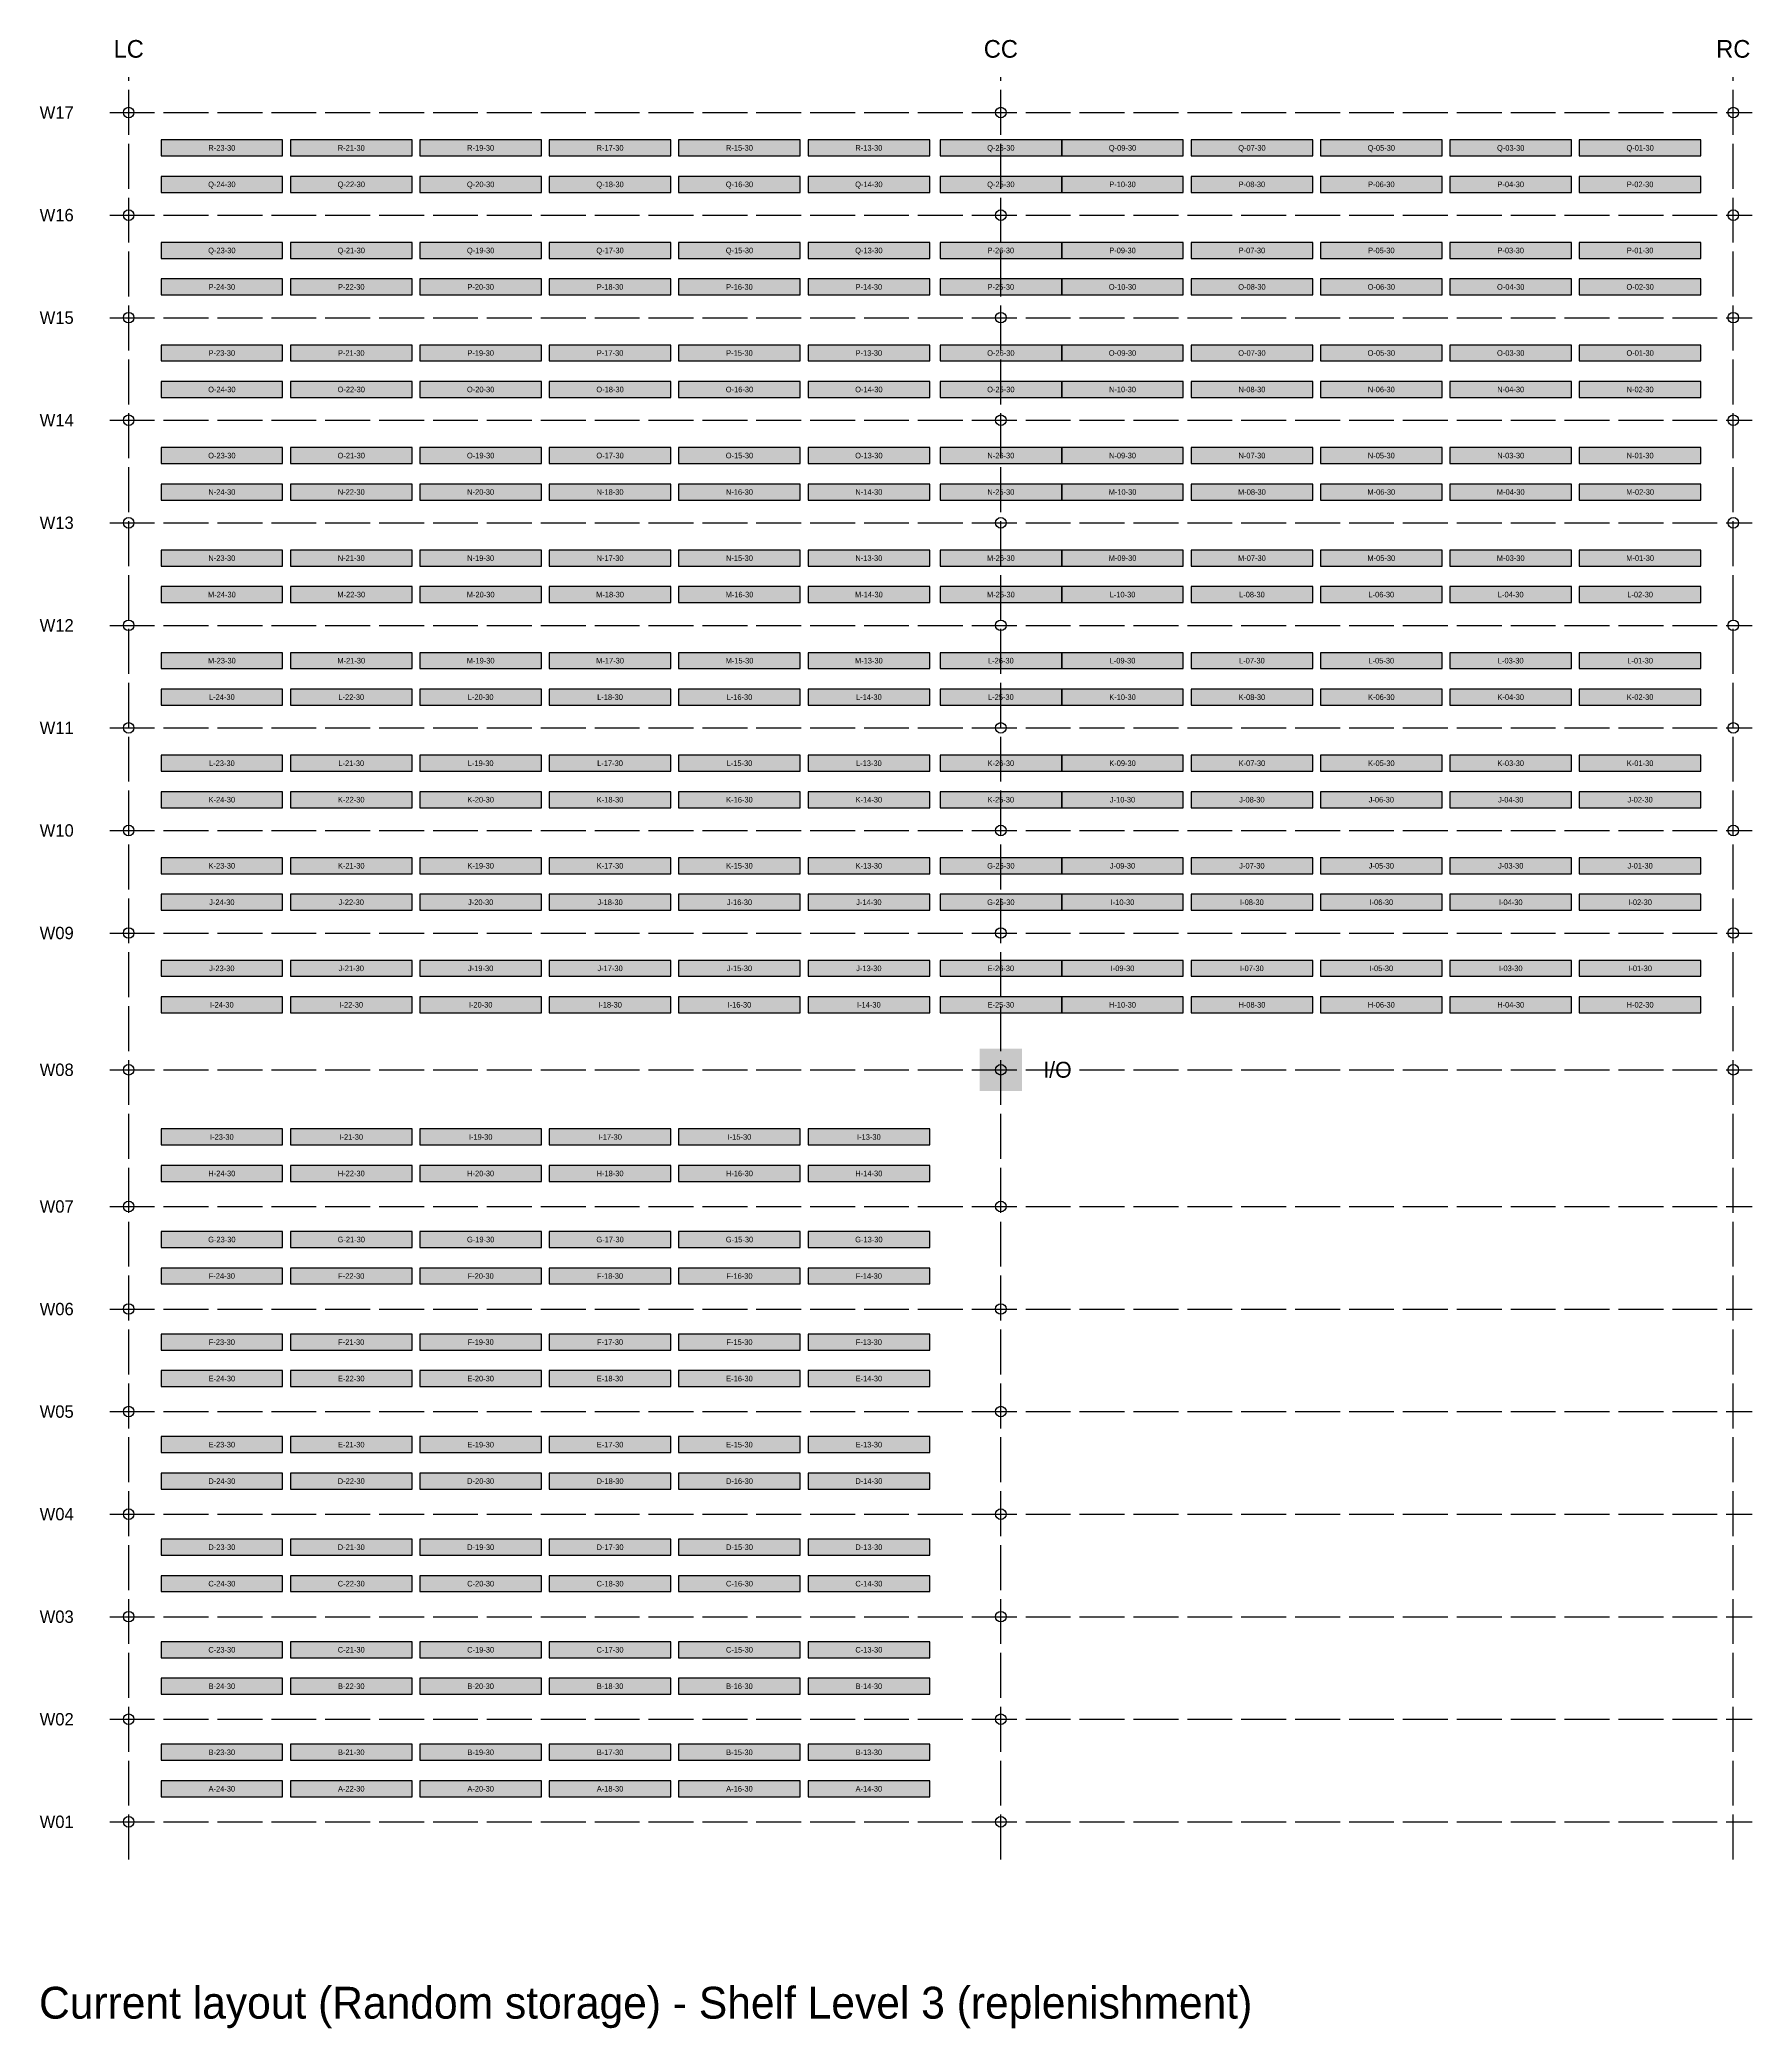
# Model space of a CAD drawing. Header units: metres. Extents: x 0 to 111, y -140 to 53.
# Drawn here: x 62.5 to 110.9, y -71.2 to -14.9 of the extents above; entities that cross this region are included whole.
import ezdxf
from ezdxf.enums import TextEntityAlignment as Align

# ---------------------------------------------------------------- set-up
doc = ezdxf.new("R2010")
doc.units = ezdxf.units.M
doc.linetypes.add('DASHED', pattern=[1.524, 1.27, -0.254])
for name, color, linetype in [('CROSS_AISLES', 4, 'Continuous'), ('IO_DEPOT', 3, 'Continuous'), ('LABELS', 7, 'Continuous'), ('RACK_L3', 7, 'Continuous'), ('STOCK_ONLY', 254, 'Continuous'), ('SUPPORT_POINTS', 8, 'Continuous'), ('TITLE', 7, 'Continuous'), ('WALKWAYS', 8, 'Continuous'), ('ZONE_B', 30, 'Continuous'), ('ZONE_C', 5, 'Continuous'), ('ZONE_N', 8, 'Continuous')]:
    doc.layers.add(name, color=color, linetype=linetype)

msp = doc.modelspace()

# ---------------------------------------------------------------- hatches: boundary and pattern name
at = {"layer": 'IO_DEPOT'}
msp.add_hatch(color=3, dxfattribs=at).paths.add_polyline_path([(89.06, -44.668), (90.26, -44.668), (90.26, -43.468), (89.06, -43.468)])
at = {"layer": 'STOCK_ONLY'}
for points in [[(65.907, -18.226), (69.347, -18.226), (69.347, -17.775), (65.907, -17.775)], [(69.567, -18.226), (73.007, -18.226), (73.007, -17.775), (69.567, -17.775)], [(73.227, -18.226), (76.667, -18.226), (76.667, -17.775), (73.227, -17.775)], [(76.887, -18.226), (80.327, -18.226), (80.327, -17.775), (76.887, -17.775)], [(80.547, -18.226), (83.987, -18.226), (83.987, -17.775), (80.547, -17.775)], [(84.207, -18.226), (87.647, -18.226), (87.647, -17.775), (84.207, -17.775)], [(87.94, -18.226), (91.381, -18.226), (91.381, -17.775), (87.94, -17.775)], [(91.381, -18.226), (94.821, -18.226), (94.821, -17.775), (91.381, -17.775)], [(95.041, -18.226), (98.481, -18.226), (98.481, -17.775), (95.041, -17.775)], [(98.701, -18.226), (102.141, -18.226), (102.141, -17.775), (98.701, -17.775)], [(102.361, -18.226), (105.801, -18.226), (105.801, -17.775), (102.361, -17.775)], [(106.021, -18.226), (109.461, -18.226), (109.461, -17.775), (106.021, -17.775)], [(65.907, -19.257), (69.347, -19.257), (69.347, -18.806), (65.907, -18.806)], [(69.567, -19.257), (73.007, -19.257), (73.007, -18.806), (69.567, -18.806)], [(73.227, -19.257), (76.667, -19.257), (76.667, -18.806), (73.227, -18.806)], [(76.887, -19.257), (80.327, -19.257), (80.327, -18.806), (76.887, -18.806)], [(80.547, -19.257), (83.987, -19.257), (83.987, -18.806), (80.547, -18.806)], [(84.207, -19.257), (87.647, -19.257), (87.647, -18.806), (84.207, -18.806)], [(87.94, -19.257), (91.381, -19.257), (91.381, -18.806), (87.94, -18.806)], [(91.381, -19.257), (94.821, -19.257), (94.821, -18.806), (91.381, -18.806)], [(95.041, -19.257), (98.481, -19.257), (98.481, -18.806), (95.041, -18.806)], [(98.701, -19.257), (102.141, -19.257), (102.141, -18.806), (98.701, -18.806)], [(102.361, -19.257), (105.801, -19.257), (105.801, -18.806), (102.361, -18.806)], [(106.021, -19.257), (109.461, -19.257), (109.461, -18.806), (106.021, -18.806)], [(65.907, -21.126), (69.347, -21.126), (69.347, -20.675), (65.907, -20.675)], [(69.567, -21.126), (73.007, -21.126), (73.007, -20.675), (69.567, -20.675)], [(73.227, -21.126), (76.667, -21.126), (76.667, -20.675), (73.227, -20.675)], [(76.887, -21.126), (80.327, -21.126), (80.327, -20.675), (76.887, -20.675)], [(80.547, -21.126), (83.987, -21.126), (83.987, -20.675), (80.547, -20.675)], [(84.207, -21.126), (87.647, -21.126), (87.647, -20.675), (84.207, -20.675)], [(87.94, -21.126), (91.381, -21.126), (91.381, -20.675), (87.94, -20.675)], [(91.381, -21.126), (94.821, -21.126), (94.821, -20.675), (91.381, -20.675)], [(95.041, -21.126), (98.481, -21.126), (98.481, -20.675), (95.041, -20.675)], [(98.701, -21.126), (102.141, -21.126), (102.141, -20.675), (98.701, -20.675)], [(102.361, -21.126), (105.801, -21.126), (105.801, -20.675), (102.361, -20.675)], [(106.021, -21.126), (109.461, -21.126), (109.461, -20.675), (106.021, -20.675)], [(65.907, -22.157), (69.347, -22.157), (69.347, -21.706), (65.907, -21.706)], [(69.567, -22.157), (73.007, -22.157), (73.007, -21.706), (69.567, -21.706)], [(73.227, -22.157), (76.667, -22.157), (76.667, -21.706), (73.227, -21.706)], [(76.887, -22.157), (80.327, -22.157), (80.327, -21.706), (76.887, -21.706)], [(80.547, -22.157), (83.987, -22.157), (83.987, -21.706), (80.547, -21.706)], [(84.207, -22.157), (87.647, -22.157), (87.647, -21.706), (84.207, -21.706)], [(87.94, -22.157), (91.381, -22.157), (91.381, -21.706), (87.94, -21.706)], [(91.381, -22.157), (94.821, -22.157), (94.821, -21.706), (91.381, -21.706)], [(95.041, -22.157), (98.481, -22.157), (98.481, -21.706), (95.041, -21.706)], [(98.701, -22.157), (102.141, -22.157), (102.141, -21.706), (98.701, -21.706)], [(102.361, -22.157), (105.801, -22.157), (105.801, -21.706), (102.361, -21.706)], [(106.021, -22.157), (109.461, -22.157), (109.461, -21.706), (106.021, -21.706)], [(65.907, -24.026), (69.347, -24.026), (69.347, -23.575), (65.907, -23.575)], [(69.567, -24.026), (73.007, -24.026), (73.007, -23.575), (69.567, -23.575)], [(73.227, -24.026), (76.667, -24.026), (76.667, -23.575), (73.227, -23.575)], [(80.547, -24.026), (83.987, -24.026), (83.987, -23.575), (80.547, -23.575)], [(84.207, -24.026), (87.647, -24.026), (87.647, -23.575), (84.207, -23.575)], [(91.381, -24.026), (94.821, -24.026), (94.821, -23.575), (91.381, -23.575)], [(95.041, -24.026), (98.481, -24.026), (98.481, -23.575), (95.041, -23.575)], [(98.701, -24.026), (102.141, -24.026), (102.141, -23.575), (98.701, -23.575)], [(102.361, -24.026), (105.801, -24.026), (105.801, -23.575), (102.361, -23.575)], [(106.021, -24.026), (109.461, -24.026), (109.461, -23.575), (106.021, -23.575)], [(65.907, -25.057), (69.347, -25.057), (69.347, -24.606), (65.907, -24.606)], [(69.567, -25.057), (73.007, -25.057), (73.007, -24.606), (69.567, -24.606)], [(73.227, -25.057), (76.667, -25.057), (76.667, -24.606), (73.227, -24.606)], [(76.887, -25.057), (80.327, -25.057), (80.327, -24.606), (76.887, -24.606)], [(80.547, -25.057), (83.987, -25.057), (83.987, -24.606), (80.547, -24.606)], [(84.207, -25.057), (87.647, -25.057), (87.647, -24.606), (84.207, -24.606)], [(87.94, -25.057), (91.381, -25.057), (91.381, -24.606), (87.94, -24.606)], [(91.381, -25.057), (94.821, -25.057), (94.821, -24.606), (91.381, -24.606)], [(95.041, -25.057), (98.481, -25.057), (98.481, -24.606), (95.041, -24.606)], [(98.701, -25.057), (102.141, -25.057), (102.141, -24.606), (98.701, -24.606)], [(102.361, -25.057), (105.801, -25.057), (105.801, -24.606), (102.361, -24.606)], [(106.021, -25.057), (109.461, -25.057), (109.461, -24.606), (106.021, -24.606)], [(69.567, -26.926), (73.007, -26.926), (73.007, -26.475), (69.567, -26.475)], [(73.227, -26.926), (76.667, -26.926), (76.667, -26.475), (73.227, -26.475)], [(76.887, -26.926), (80.327, -26.926), (80.327, -26.475), (76.887, -26.475)], [(80.547, -26.926), (83.987, -26.926), (83.987, -26.475), (80.547, -26.475)], [(84.207, -26.926), (87.647, -26.926), (87.647, -26.475), (84.207, -26.475)], [(87.94, -26.926), (91.381, -26.926), (91.381, -26.475), (87.94, -26.475)], [(91.381, -26.926), (94.821, -26.926), (94.821, -26.475), (91.381, -26.475)], [(95.041, -26.926), (98.481, -26.926), (98.481, -26.475), (95.041, -26.475)], [(98.701, -26.926), (102.141, -26.926), (102.141, -26.475), (98.701, -26.475)], [(102.361, -26.926), (105.801, -26.926), (105.801, -26.475), (102.361, -26.475)], [(106.021, -26.926), (109.461, -26.926), (109.461, -26.475), (106.021, -26.475)], [(65.907, -27.957), (69.347, -27.957), (69.347, -27.506), (65.907, -27.506)], [(69.567, -27.957), (73.007, -27.957), (73.007, -27.506), (69.567, -27.506)], [(73.227, -27.957), (76.667, -27.957), (76.667, -27.506), (73.227, -27.506)], [(76.887, -27.957), (80.327, -27.957), (80.327, -27.506), (76.887, -27.506)], [(80.547, -27.957), (83.987, -27.957), (83.987, -27.506), (80.547, -27.506)], [(84.207, -27.957), (87.647, -27.957), (87.647, -27.506), (84.207, -27.506)], [(87.94, -27.957), (91.381, -27.957), (91.381, -27.506), (87.94, -27.506)], [(91.381, -27.957), (94.821, -27.957), (94.821, -27.506), (91.381, -27.506)], [(95.041, -27.957), (98.481, -27.957), (98.481, -27.506), (95.041, -27.506)], [(98.701, -27.957), (102.141, -27.957), (102.141, -27.506), (98.701, -27.506)], [(102.361, -27.957), (105.801, -27.957), (105.801, -27.506), (102.361, -27.506)], [(106.021, -27.957), (109.461, -27.957), (109.461, -27.506), (106.021, -27.506)], [(65.907, -29.826), (69.347, -29.826), (69.347, -29.375), (65.907, -29.375)], [(69.567, -29.826), (73.007, -29.826), (73.007, -29.375), (69.567, -29.375)], [(73.227, -29.826), (76.667, -29.826), (76.667, -29.375), (73.227, -29.375)], [(76.887, -29.826), (80.327, -29.826), (80.327, -29.375), (76.887, -29.375)], [(80.547, -29.826), (83.987, -29.826), (83.987, -29.375), (80.547, -29.375)], [(84.207, -29.826), (87.647, -29.826), (87.647, -29.375), (84.207, -29.375)], [(87.94, -29.826), (91.381, -29.826), (91.381, -29.375), (87.94, -29.375)], [(91.381, -29.826), (94.821, -29.826), (94.821, -29.375), (91.381, -29.375)], [(95.041, -29.826), (98.481, -29.826), (98.481, -29.375), (95.041, -29.375)], [(98.701, -29.826), (102.141, -29.826), (102.141, -29.375), (98.701, -29.375)], [(102.361, -29.826), (105.801, -29.826), (105.801, -29.375), (102.361, -29.375)], [(106.021, -29.826), (109.461, -29.826), (109.461, -29.375), (106.021, -29.375)], [(65.907, -30.857), (69.347, -30.857), (69.347, -30.406), (65.907, -30.406)], [(69.567, -30.857), (73.007, -30.857), (73.007, -30.406), (69.567, -30.406)], [(73.227, -30.857), (76.667, -30.857), (76.667, -30.406), (73.227, -30.406)], [(76.887, -30.857), (80.327, -30.857), (80.327, -30.406), (76.887, -30.406)], [(80.547, -30.857), (83.987, -30.857), (83.987, -30.406), (80.547, -30.406)], [(84.207, -30.857), (87.647, -30.857), (87.647, -30.406), (84.207, -30.406)], [(87.94, -30.857), (91.381, -30.857), (91.381, -30.406), (87.94, -30.406)], [(91.381, -30.857), (94.821, -30.857), (94.821, -30.406), (91.381, -30.406)], [(95.041, -30.857), (98.481, -30.857), (98.481, -30.406), (95.041, -30.406)], [(98.701, -30.857), (102.141, -30.857), (102.141, -30.406), (98.701, -30.406)], [(102.361, -30.857), (105.801, -30.857), (105.801, -30.406), (102.361, -30.406)], [(106.021, -30.857), (109.461, -30.857), (109.461, -30.406), (106.021, -30.406)], [(65.907, -32.726), (69.347, -32.726), (69.347, -32.275), (65.907, -32.275)], [(69.567, -32.726), (73.007, -32.726), (73.007, -32.275), (69.567, -32.275)], [(73.227, -32.726), (76.667, -32.726), (76.667, -32.275), (73.227, -32.275)], [(76.887, -32.726), (80.327, -32.726), (80.327, -32.275), (76.887, -32.275)], [(80.547, -32.726), (83.987, -32.726), (83.987, -32.275), (80.547, -32.275)], [(84.207, -32.726), (87.647, -32.726), (87.647, -32.275), (84.207, -32.275)], [(87.94, -32.726), (91.381, -32.726), (91.381, -32.275), (87.94, -32.275)], [(91.381, -32.726), (94.821, -32.726), (94.821, -32.275), (91.381, -32.275)], [(95.041, -32.726), (98.481, -32.726), (98.481, -32.275), (95.041, -32.275)], [(98.701, -32.726), (102.141, -32.726), (102.141, -32.275), (98.701, -32.275)], [(102.361, -32.726), (105.801, -32.726), (105.801, -32.275), (102.361, -32.275)], [(106.021, -32.726), (109.461, -32.726), (109.461, -32.275), (106.021, -32.275)], [(65.907, -33.757), (69.347, -33.757), (69.347, -33.306), (65.907, -33.306)], [(69.567, -33.757), (73.007, -33.757), (73.007, -33.306), (69.567, -33.306)], [(73.227, -33.757), (76.667, -33.757), (76.667, -33.306), (73.227, -33.306)], [(76.887, -33.757), (80.327, -33.757), (80.327, -33.306), (76.887, -33.306)], [(80.547, -33.757), (83.987, -33.757), (83.987, -33.306), (80.547, -33.306)], [(84.207, -33.757), (87.647, -33.757), (87.647, -33.306), (84.207, -33.306)], [(91.381, -33.757), (94.821, -33.757), (94.821, -33.306), (91.381, -33.306)], [(95.041, -33.757), (98.481, -33.757), (98.481, -33.306), (95.041, -33.306)], [(98.701, -33.757), (102.141, -33.757), (102.141, -33.306), (98.701, -33.306)], [(102.361, -33.757), (105.801, -33.757), (105.801, -33.306), (102.361, -33.306)], [(106.021, -33.757), (109.461, -33.757), (109.461, -33.306), (106.021, -33.306)], [(65.907, -35.626), (69.347, -35.626), (69.347, -35.175), (65.907, -35.175)], [(69.567, -35.626), (73.007, -35.626), (73.007, -35.175), (69.567, -35.175)], [(73.227, -35.626), (76.667, -35.626), (76.667, -35.175), (73.227, -35.175)], [(76.887, -35.626), (80.327, -35.626), (80.327, -35.175), (76.887, -35.175)], [(80.547, -35.626), (83.987, -35.626), (83.987, -35.175), (80.547, -35.175)], [(87.94, -35.626), (91.381, -35.626), (91.381, -35.175), (87.94, -35.175)], [(91.381, -35.626), (94.821, -35.626), (94.821, -35.175), (91.381, -35.175)], [(95.041, -35.626), (98.481, -35.626), (98.481, -35.175), (95.041, -35.175)], [(98.701, -35.626), (102.141, -35.626), (102.141, -35.175), (98.701, -35.175)], [(106.021, -35.626), (109.461, -35.626), (109.461, -35.175), (106.021, -35.175)], [(65.907, -36.657), (69.347, -36.657), (69.347, -36.206), (65.907, -36.206)], [(69.567, -36.657), (73.007, -36.657), (73.007, -36.206), (69.567, -36.206)], [(73.227, -36.657), (76.667, -36.657), (76.667, -36.206), (73.227, -36.206)], [(76.887, -36.657), (80.327, -36.657), (80.327, -36.206), (76.887, -36.206)], [(80.547, -36.657), (83.987, -36.657), (83.987, -36.206), (80.547, -36.206)], [(87.94, -36.657), (91.381, -36.657), (91.381, -36.206), (87.94, -36.206)], [(91.381, -36.657), (94.821, -36.657), (94.821, -36.206), (91.381, -36.206)], [(95.041, -36.657), (98.481, -36.657), (98.481, -36.206), (95.041, -36.206)], [(98.701, -36.657), (102.141, -36.657), (102.141, -36.206), (98.701, -36.206)], [(102.361, -36.657), (105.801, -36.657), (105.801, -36.206), (102.361, -36.206)], [(106.021, -36.657), (109.461, -36.657), (109.461, -36.206), (106.021, -36.206)], [(65.907, -38.526), (69.347, -38.526), (69.347, -38.075), (65.907, -38.075)], [(69.567, -38.526), (73.007, -38.526), (73.007, -38.075), (69.567, -38.075)], [(73.227, -38.526), (76.667, -38.526), (76.667, -38.075), (73.227, -38.075)], [(76.887, -38.526), (80.327, -38.526), (80.327, -38.075), (76.887, -38.075)], [(84.207, -38.526), (87.647, -38.526), (87.647, -38.075), (84.207, -38.075)], [(87.94, -38.526), (91.381, -38.526), (91.381, -38.075), (87.94, -38.075)], [(91.381, -38.526), (94.821, -38.526), (94.821, -38.075), (91.381, -38.075)], [(95.041, -38.526), (98.481, -38.526), (98.481, -38.075), (95.041, -38.075)], [(98.701, -38.526), (102.141, -38.526), (102.141, -38.075), (98.701, -38.075)], [(102.361, -38.526), (105.801, -38.526), (105.801, -38.075), (102.361, -38.075)], [(106.021, -38.526), (109.461, -38.526), (109.461, -38.075), (106.021, -38.075)], [(65.907, -39.557), (69.347, -39.557), (69.347, -39.106), (65.907, -39.106)], [(69.567, -39.557), (73.007, -39.557), (73.007, -39.106), (69.567, -39.106)], [(73.227, -39.557), (76.667, -39.557), (76.667, -39.106), (73.227, -39.106)], [(76.887, -39.557), (80.327, -39.557), (80.327, -39.106), (76.887, -39.106)], [(80.547, -39.557), (83.987, -39.557), (83.987, -39.106), (80.547, -39.106)], [(84.207, -39.557), (87.647, -39.557), (87.647, -39.106), (84.207, -39.106)], [(87.94, -39.557), (91.381, -39.557), (91.381, -39.106), (87.94, -39.106)], [(91.381, -39.557), (94.821, -39.557), (94.821, -39.106), (91.381, -39.106)], [(98.701, -39.557), (102.141, -39.557), (102.141, -39.106), (98.701, -39.106)], [(102.361, -39.557), (105.801, -39.557), (105.801, -39.106), (102.361, -39.106)], [(106.021, -39.557), (109.461, -39.557), (109.461, -39.106), (106.021, -39.106)], [(65.907, -41.426), (69.347, -41.426), (69.347, -40.975), (65.907, -40.975)], [(69.567, -41.426), (73.007, -41.426), (73.007, -40.975), (69.567, -40.975)], [(73.227, -41.426), (76.667, -41.426), (76.667, -40.975), (73.227, -40.975)], [(76.887, -41.426), (80.327, -41.426), (80.327, -40.975), (76.887, -40.975)], [(80.547, -41.426), (83.987, -41.426), (83.987, -40.975), (80.547, -40.975)], [(84.207, -41.426), (87.647, -41.426), (87.647, -40.975), (84.207, -40.975)], [(91.381, -41.426), (94.821, -41.426), (94.821, -40.975), (91.381, -40.975)], [(95.041, -41.426), (98.481, -41.426), (98.481, -40.975), (95.041, -40.975)], [(102.361, -41.426), (105.801, -41.426), (105.801, -40.975), (102.361, -40.975)], [(106.021, -41.426), (109.461, -41.426), (109.461, -40.975), (106.021, -40.975)], [(65.907, -42.457), (69.347, -42.457), (69.347, -42.006), (65.907, -42.006)], [(69.567, -42.457), (73.007, -42.457), (73.007, -42.006), (69.567, -42.006)], [(73.227, -42.457), (76.667, -42.457), (76.667, -42.006), (73.227, -42.006)], [(76.887, -42.457), (80.327, -42.457), (80.327, -42.006), (76.887, -42.006)], [(84.207, -42.457), (87.647, -42.457), (87.647, -42.006), (84.207, -42.006)], [(87.94, -42.457), (91.381, -42.457), (91.381, -42.006), (87.94, -42.006)], [(91.381, -42.457), (94.821, -42.457), (94.821, -42.006), (91.381, -42.006)], [(95.041, -42.457), (98.481, -42.457), (98.481, -42.006), (95.041, -42.006)], [(98.701, -42.457), (102.141, -42.457), (102.141, -42.006), (98.701, -42.006)], [(102.361, -42.457), (105.801, -42.457), (105.801, -42.006), (102.361, -42.006)], [(106.021, -42.457), (109.461, -42.457), (109.461, -42.006), (106.021, -42.006)], [(65.907, -46.194), (69.347, -46.194), (69.347, -45.743), (65.907, -45.743)], [(69.567, -46.194), (73.007, -46.194), (73.007, -45.743), (69.567, -45.743)], [(76.887, -46.194), (80.327, -46.194), (80.327, -45.743), (76.887, -45.743)], [(80.547, -46.194), (83.987, -46.194), (83.987, -45.743), (80.547, -45.743)], [(84.207, -46.194), (87.647, -46.194), (87.647, -45.743), (84.207, -45.743)], [(65.907, -47.226), (69.347, -47.226), (69.347, -46.775), (65.907, -46.775)], [(76.887, -47.226), (80.327, -47.226), (80.327, -46.775), (76.887, -46.775)], [(80.547, -47.226), (83.987, -47.226), (83.987, -46.775), (80.547, -46.775)], [(84.207, -47.226), (87.647, -47.226), (87.647, -46.775), (84.207, -46.775)], [(65.907, -49.094), (69.347, -49.094), (69.347, -48.643), (65.907, -48.643)], [(69.567, -49.094), (73.007, -49.094), (73.007, -48.643), (69.567, -48.643)], [(73.227, -49.094), (76.667, -49.094), (76.667, -48.643), (73.227, -48.643)], [(76.887, -49.094), (80.327, -49.094), (80.327, -48.643), (76.887, -48.643)], [(80.547, -49.094), (83.987, -49.094), (83.987, -48.643), (80.547, -48.643)], [(84.207, -49.094), (87.647, -49.094), (87.647, -48.643), (84.207, -48.643)], [(65.907, -50.126), (69.347, -50.126), (69.347, -49.675), (65.907, -49.675)], [(69.567, -50.126), (73.007, -50.126), (73.007, -49.675), (69.567, -49.675)], [(73.227, -50.126), (76.667, -50.126), (76.667, -49.675), (73.227, -49.675)], [(76.887, -50.126), (80.327, -50.126), (80.327, -49.675), (76.887, -49.675)], [(80.547, -50.126), (83.987, -50.126), (83.987, -49.675), (80.547, -49.675)], [(84.207, -50.126), (87.647, -50.126), (87.647, -49.675), (84.207, -49.675)], [(65.907, -51.994), (69.347, -51.994), (69.347, -51.543), (65.907, -51.543)], [(69.567, -51.994), (73.007, -51.994), (73.007, -51.543), (69.567, -51.543)], [(73.227, -51.994), (76.667, -51.994), (76.667, -51.543), (73.227, -51.543)], [(76.887, -51.994), (80.327, -51.994), (80.327, -51.543), (76.887, -51.543)], [(80.547, -51.994), (83.987, -51.994), (83.987, -51.543), (80.547, -51.543)], [(84.207, -51.994), (87.647, -51.994), (87.647, -51.543), (84.207, -51.543)], [(65.907, -53.026), (69.347, -53.026), (69.347, -52.575), (65.907, -52.575)], [(69.567, -53.026), (73.007, -53.026), (73.007, -52.575), (69.567, -52.575)], [(73.227, -53.026), (76.667, -53.026), (76.667, -52.575), (73.227, -52.575)], [(76.887, -53.026), (80.327, -53.026), (80.327, -52.575), (76.887, -52.575)], [(80.547, -53.026), (83.987, -53.026), (83.987, -52.575), (80.547, -52.575)], [(65.907, -54.894), (69.347, -54.894), (69.347, -54.443), (65.907, -54.443)], [(69.567, -54.894), (73.007, -54.894), (73.007, -54.443), (69.567, -54.443)], [(73.227, -54.894), (76.667, -54.894), (76.667, -54.443), (73.227, -54.443)], [(76.887, -54.894), (80.327, -54.894), (80.327, -54.443), (76.887, -54.443)], [(80.547, -54.894), (83.987, -54.894), (83.987, -54.443), (80.547, -54.443)], [(84.207, -54.894), (87.647, -54.894), (87.647, -54.443), (84.207, -54.443)], [(65.907, -55.926), (69.347, -55.926), (69.347, -55.475), (65.907, -55.475)], [(69.567, -55.926), (73.007, -55.926), (73.007, -55.475), (69.567, -55.475)], [(73.227, -55.926), (76.667, -55.926), (76.667, -55.475), (73.227, -55.475)], [(76.887, -55.926), (80.327, -55.926), (80.327, -55.475), (76.887, -55.475)], [(80.547, -55.926), (83.987, -55.926), (83.987, -55.475), (80.547, -55.475)], [(84.207, -55.926), (87.647, -55.926), (87.647, -55.475), (84.207, -55.475)], [(65.907, -57.794), (69.347, -57.794), (69.347, -57.343), (65.907, -57.343)], [(69.567, -57.794), (73.007, -57.794), (73.007, -57.343), (69.567, -57.343)], [(73.227, -57.794), (76.667, -57.794), (76.667, -57.343), (73.227, -57.343)], [(76.887, -57.794), (80.327, -57.794), (80.327, -57.343), (76.887, -57.343)], [(80.547, -57.794), (83.987, -57.794), (83.987, -57.343), (80.547, -57.343)], [(84.207, -57.794), (87.647, -57.794), (87.647, -57.343), (84.207, -57.343)], [(65.907, -58.826), (69.347, -58.826), (69.347, -58.375), (65.907, -58.375)], [(69.567, -58.826), (73.007, -58.826), (73.007, -58.375), (69.567, -58.375)], [(73.227, -58.826), (76.667, -58.826), (76.667, -58.375), (73.227, -58.375)], [(76.887, -58.826), (80.327, -58.826), (80.327, -58.375), (76.887, -58.375)], [(80.547, -58.826), (83.987, -58.826), (83.987, -58.375), (80.547, -58.375)], [(84.207, -58.826), (87.647, -58.826), (87.647, -58.375), (84.207, -58.375)], [(65.907, -60.694), (69.347, -60.694), (69.347, -60.243), (65.907, -60.243)], [(69.567, -60.694), (73.007, -60.694), (73.007, -60.243), (69.567, -60.243)], [(73.227, -60.694), (76.667, -60.694), (76.667, -60.243), (73.227, -60.243)], [(76.887, -60.694), (80.327, -60.694), (80.327, -60.243), (76.887, -60.243)], [(80.547, -60.694), (83.987, -60.694), (83.987, -60.243), (80.547, -60.243)], [(84.207, -60.694), (87.647, -60.694), (87.647, -60.243), (84.207, -60.243)], [(65.907, -61.726), (69.347, -61.726), (69.347, -61.275), (65.907, -61.275)], [(69.567, -61.726), (73.007, -61.726), (73.007, -61.275), (69.567, -61.275)], [(73.227, -61.726), (76.667, -61.726), (76.667, -61.275), (73.227, -61.275)], [(76.887, -61.726), (80.327, -61.726), (80.327, -61.275), (76.887, -61.275)], [(80.547, -61.726), (83.987, -61.726), (83.987, -61.275), (80.547, -61.275)], [(84.207, -61.726), (87.647, -61.726), (87.647, -61.275), (84.207, -61.275)], [(65.907, -63.594), (69.347, -63.594), (69.347, -63.143), (65.907, -63.143)], [(69.567, -63.594), (73.007, -63.594), (73.007, -63.143), (69.567, -63.143)], [(73.227, -63.594), (76.667, -63.594), (76.667, -63.143), (73.227, -63.143)], [(76.887, -63.594), (80.327, -63.594), (80.327, -63.143), (76.887, -63.143)], [(80.547, -63.594), (83.987, -63.594), (83.987, -63.143), (80.547, -63.143)], [(84.207, -63.594), (87.647, -63.594), (87.647, -63.143), (84.207, -63.143)], [(65.907, -64.626), (69.347, -64.626), (69.347, -64.174), (65.907, -64.174)], [(69.567, -64.626), (73.007, -64.626), (73.007, -64.174), (69.567, -64.174)], [(73.227, -64.626), (76.667, -64.626), (76.667, -64.174), (73.227, -64.174)], [(76.887, -64.626), (80.327, -64.626), (80.327, -64.174), (76.887, -64.174)], [(80.547, -64.626), (83.987, -64.626), (83.987, -64.174), (80.547, -64.174)], [(84.207, -64.626), (87.647, -64.626), (87.647, -64.174), (84.207, -64.174)]]:
    msp.add_hatch(color=254, dxfattribs=at).paths.add_polyline_path(points)
at = {"layer": 'ZONE_B'}
for points in [[(87.94, -24.026), (91.381, -24.026), (91.381, -23.575), (87.94, -23.575)], [(84.207, -36.657), (87.647, -36.657), (87.647, -36.206), (84.207, -36.206)], [(95.041, -39.557), (98.481, -39.557), (98.481, -39.106), (95.041, -39.106)], [(87.94, -41.426), (91.381, -41.426), (91.381, -40.975), (87.94, -40.975)], [(69.567, -47.226), (73.007, -47.226), (73.007, -46.775), (69.567, -46.775)], [(84.207, -53.026), (87.647, -53.026), (87.647, -52.575), (84.207, -52.575)]]:
    msp.add_hatch(color=30, dxfattribs=at).paths.add_polyline_path(points)
at = {"layer": 'ZONE_C'}
for points in [[(76.887, -24.026), (80.327, -24.026), (80.327, -23.575), (76.887, -23.575)], [(65.907, -26.926), (69.347, -26.926), (69.347, -26.475), (65.907, -26.475)], [(87.94, -33.757), (91.381, -33.757), (91.381, -33.306), (87.94, -33.306)], [(102.361, -35.626), (105.801, -35.626), (105.801, -35.175), (102.361, -35.175)], [(80.547, -38.526), (83.987, -38.526), (83.987, -38.075), (80.547, -38.075)], [(98.701, -41.426), (102.141, -41.426), (102.141, -40.975), (98.701, -40.975)], [(73.227, -46.194), (76.667, -46.194), (76.667, -45.743), (73.227, -45.743)], [(73.227, -47.226), (76.667, -47.226), (76.667, -46.775), (73.227, -46.775)]]:
    msp.add_hatch(color=5, dxfattribs=at).paths.add_polyline_path(points)
at = {"layer": 'ZONE_N'}
for points in [[(84.207, -35.626), (87.647, -35.626), (87.647, -35.175), (84.207, -35.175)], [(80.547, -42.457), (83.987, -42.457), (83.987, -42.006), (80.547, -42.006)]]:
    msp.add_hatch(color=8, dxfattribs=at).paths.add_polyline_path(points)

# ---------------------------------------------------------------- linework, layer by layer
at = {"layer": 'CROSS_AISLES', "linetype": 'DASHED'}
for p, q in [((64.992, -66.4), (64.992, -16)), ((89.66, -66.4), (89.66, -16)), ((110.376, -66.4), (110.376, -16))]:
    msp.add_line(p, q, dxfattribs=at)
at = {"layer": 'RACK_L3'}
for points in [[(65.907, -18.226), (69.347, -18.226), (69.347, -17.775), (65.907, -17.775)], [(69.567, -18.226), (73.007, -18.226), (73.007, -17.775), (69.567, -17.775)], [(73.227, -18.226), (76.667, -18.226), (76.667, -17.775), (73.227, -17.775)], [(76.887, -18.226), (80.327, -18.226), (80.327, -17.775), (76.887, -17.775)], [(80.547, -18.226), (83.987, -18.226), (83.987, -17.775), (80.547, -17.775)], [(84.207, -18.226), (87.647, -18.226), (87.647, -17.775), (84.207, -17.775)], [(87.94, -18.226), (91.381, -18.226), (91.381, -17.775), (87.94, -17.775)], [(91.381, -18.226), (94.821, -18.226), (94.821, -17.775), (91.381, -17.775)], [(95.041, -18.226), (98.481, -18.226), (98.481, -17.775), (95.041, -17.775)], [(98.701, -18.226), (102.141, -18.226), (102.141, -17.775), (98.701, -17.775)], [(102.361, -18.226), (105.801, -18.226), (105.801, -17.775), (102.361, -17.775)], [(106.021, -18.226), (109.461, -18.226), (109.461, -17.775), (106.021, -17.775)], [(65.907, -19.257), (69.347, -19.257), (69.347, -18.806), (65.907, -18.806)], [(69.567, -19.257), (73.007, -19.257), (73.007, -18.806), (69.567, -18.806)], [(73.227, -19.257), (76.667, -19.257), (76.667, -18.806), (73.227, -18.806)], [(76.887, -19.257), (80.327, -19.257), (80.327, -18.806), (76.887, -18.806)], [(80.547, -19.257), (83.987, -19.257), (83.987, -18.806), (80.547, -18.806)], [(84.207, -19.257), (87.647, -19.257), (87.647, -18.806), (84.207, -18.806)], [(87.94, -19.257), (91.381, -19.257), (91.381, -18.806), (87.94, -18.806)], [(91.381, -19.257), (94.821, -19.257), (94.821, -18.806), (91.381, -18.806)], [(95.041, -19.257), (98.481, -19.257), (98.481, -18.806), (95.041, -18.806)], [(98.701, -19.257), (102.141, -19.257), (102.141, -18.806), (98.701, -18.806)], [(102.361, -19.257), (105.801, -19.257), (105.801, -18.806), (102.361, -18.806)], [(106.021, -19.257), (109.461, -19.257), (109.461, -18.806), (106.021, -18.806)], [(65.907, -21.126), (69.347, -21.126), (69.347, -20.675), (65.907, -20.675)], [(69.567, -21.126), (73.007, -21.126), (73.007, -20.675), (69.567, -20.675)], [(73.227, -21.126), (76.667, -21.126), (76.667, -20.675), (73.227, -20.675)], [(76.887, -21.126), (80.327, -21.126), (80.327, -20.675), (76.887, -20.675)], [(80.547, -21.126), (83.987, -21.126), (83.987, -20.675), (80.547, -20.675)], [(84.207, -21.126), (87.647, -21.126), (87.647, -20.675), (84.207, -20.675)], [(87.94, -21.126), (91.381, -21.126), (91.381, -20.675), (87.94, -20.675)], [(91.381, -21.126), (94.821, -21.126), (94.821, -20.675), (91.381, -20.675)], [(95.041, -21.126), (98.481, -21.126), (98.481, -20.675), (95.041, -20.675)], [(98.701, -21.126), (102.141, -21.126), (102.141, -20.675), (98.701, -20.675)], [(102.361, -21.126), (105.801, -21.126), (105.801, -20.675), (102.361, -20.675)], [(106.021, -21.126), (109.461, -21.126), (109.461, -20.675), (106.021, -20.675)], [(65.907, -22.157), (69.347, -22.157), (69.347, -21.706), (65.907, -21.706)], [(69.567, -22.157), (73.007, -22.157), (73.007, -21.706), (69.567, -21.706)], [(73.227, -22.157), (76.667, -22.157), (76.667, -21.706), (73.227, -21.706)], [(76.887, -22.157), (80.327, -22.157), (80.327, -21.706), (76.887, -21.706)], [(80.547, -22.157), (83.987, -22.157), (83.987, -21.706), (80.547, -21.706)], [(84.207, -22.157), (87.647, -22.157), (87.647, -21.706), (84.207, -21.706)], [(87.94, -22.157), (91.381, -22.157), (91.381, -21.706), (87.94, -21.706)], [(91.381, -22.157), (94.821, -22.157), (94.821, -21.706), (91.381, -21.706)], [(95.041, -22.157), (98.481, -22.157), (98.481, -21.706), (95.041, -21.706)], [(98.701, -22.157), (102.141, -22.157), (102.141, -21.706), (98.701, -21.706)], [(102.361, -22.157), (105.801, -22.157), (105.801, -21.706), (102.361, -21.706)], [(106.021, -22.157), (109.461, -22.157), (109.461, -21.706), (106.021, -21.706)], [(65.907, -24.026), (69.347, -24.026), (69.347, -23.575), (65.907, -23.575)], [(69.567, -24.026), (73.007, -24.026), (73.007, -23.575), (69.567, -23.575)], [(73.227, -24.026), (76.667, -24.026), (76.667, -23.575), (73.227, -23.575)], [(76.887, -24.026), (80.327, -24.026), (80.327, -23.575), (76.887, -23.575)], [(80.547, -24.026), (83.987, -24.026), (83.987, -23.575), (80.547, -23.575)], [(84.207, -24.026), (87.647, -24.026), (87.647, -23.575), (84.207, -23.575)], [(87.94, -24.026), (91.381, -24.026), (91.381, -23.575), (87.94, -23.575)], [(91.381, -24.026), (94.821, -24.026), (94.821, -23.575), (91.381, -23.575)], [(95.041, -24.026), (98.481, -24.026), (98.481, -23.575), (95.041, -23.575)], [(98.701, -24.026), (102.141, -24.026), (102.141, -23.575), (98.701, -23.575)], [(102.361, -24.026), (105.801, -24.026), (105.801, -23.575), (102.361, -23.575)], [(106.021, -24.026), (109.461, -24.026), (109.461, -23.575), (106.021, -23.575)], [(65.907, -25.057), (69.347, -25.057), (69.347, -24.606), (65.907, -24.606)], [(69.567, -25.057), (73.007, -25.057), (73.007, -24.606), (69.567, -24.606)], [(73.227, -25.057), (76.667, -25.057), (76.667, -24.606), (73.227, -24.606)], [(76.887, -25.057), (80.327, -25.057), (80.327, -24.606), (76.887, -24.606)], [(80.547, -25.057), (83.987, -25.057), (83.987, -24.606), (80.547, -24.606)], [(84.207, -25.057), (87.647, -25.057), (87.647, -24.606), (84.207, -24.606)], [(87.94, -25.057), (91.381, -25.057), (91.381, -24.606), (87.94, -24.606)], [(91.381, -25.057), (94.821, -25.057), (94.821, -24.606), (91.381, -24.606)], [(95.041, -25.057), (98.481, -25.057), (98.481, -24.606), (95.041, -24.606)], [(98.701, -25.057), (102.141, -25.057), (102.141, -24.606), (98.701, -24.606)], [(102.361, -25.057), (105.801, -25.057), (105.801, -24.606), (102.361, -24.606)], [(106.021, -25.057), (109.461, -25.057), (109.461, -24.606), (106.021, -24.606)], [(65.907, -26.926), (69.347, -26.926), (69.347, -26.475), (65.907, -26.475)], [(69.567, -26.926), (73.007, -26.926), (73.007, -26.475), (69.567, -26.475)], [(73.227, -26.926), (76.667, -26.926), (76.667, -26.475), (73.227, -26.475)], [(76.887, -26.926), (80.327, -26.926), (80.327, -26.475), (76.887, -26.475)], [(80.547, -26.926), (83.987, -26.926), (83.987, -26.475), (80.547, -26.475)], [(84.207, -26.926), (87.647, -26.926), (87.647, -26.475), (84.207, -26.475)], [(87.94, -26.926), (91.381, -26.926), (91.381, -26.475), (87.94, -26.475)], [(91.381, -26.926), (94.821, -26.926), (94.821, -26.475), (91.381, -26.475)], [(95.041, -26.926), (98.481, -26.926), (98.481, -26.475), (95.041, -26.475)], [(98.701, -26.926), (102.141, -26.926), (102.141, -26.475), (98.701, -26.475)], [(102.361, -26.926), (105.801, -26.926), (105.801, -26.475), (102.361, -26.475)], [(106.021, -26.926), (109.461, -26.926), (109.461, -26.475), (106.021, -26.475)], [(65.907, -27.957), (69.347, -27.957), (69.347, -27.506), (65.907, -27.506)], [(69.567, -27.957), (73.007, -27.957), (73.007, -27.506), (69.567, -27.506)], [(73.227, -27.957), (76.667, -27.957), (76.667, -27.506), (73.227, -27.506)], [(76.887, -27.957), (80.327, -27.957), (80.327, -27.506), (76.887, -27.506)], [(80.547, -27.957), (83.987, -27.957), (83.987, -27.506), (80.547, -27.506)], [(84.207, -27.957), (87.647, -27.957), (87.647, -27.506), (84.207, -27.506)], [(87.94, -27.957), (91.381, -27.957), (91.381, -27.506), (87.94, -27.506)], [(91.381, -27.957), (94.821, -27.957), (94.821, -27.506), (91.381, -27.506)], [(95.041, -27.957), (98.481, -27.957), (98.481, -27.506), (95.041, -27.506)], [(98.701, -27.957), (102.141, -27.957), (102.141, -27.506), (98.701, -27.506)], [(102.361, -27.957), (105.801, -27.957), (105.801, -27.506), (102.361, -27.506)], [(106.021, -27.957), (109.461, -27.957), (109.461, -27.506), (106.021, -27.506)], [(65.907, -29.826), (69.347, -29.826), (69.347, -29.375), (65.907, -29.375)], [(69.567, -29.826), (73.007, -29.826), (73.007, -29.375), (69.567, -29.375)], [(73.227, -29.826), (76.667, -29.826), (76.667, -29.375), (73.227, -29.375)], [(76.887, -29.826), (80.327, -29.826), (80.327, -29.375), (76.887, -29.375)], [(80.547, -29.826), (83.987, -29.826), (83.987, -29.375), (80.547, -29.375)], [(84.207, -29.826), (87.647, -29.826), (87.647, -29.375), (84.207, -29.375)], [(87.94, -29.826), (91.381, -29.826), (91.381, -29.375), (87.94, -29.375)], [(91.381, -29.826), (94.821, -29.826), (94.821, -29.375), (91.381, -29.375)], [(95.041, -29.826), (98.481, -29.826), (98.481, -29.375), (95.041, -29.375)], [(98.701, -29.826), (102.141, -29.826), (102.141, -29.375), (98.701, -29.375)], [(102.361, -29.826), (105.801, -29.826), (105.801, -29.375), (102.361, -29.375)], [(106.021, -29.826), (109.461, -29.826), (109.461, -29.375), (106.021, -29.375)], [(65.907, -30.857), (69.347, -30.857), (69.347, -30.406), (65.907, -30.406)], [(69.567, -30.857), (73.007, -30.857), (73.007, -30.406), (69.567, -30.406)], [(73.227, -30.857), (76.667, -30.857), (76.667, -30.406), (73.227, -30.406)], [(76.887, -30.857), (80.327, -30.857), (80.327, -30.406), (76.887, -30.406)], [(80.547, -30.857), (83.987, -30.857), (83.987, -30.406), (80.547, -30.406)], [(84.207, -30.857), (87.647, -30.857), (87.647, -30.406), (84.207, -30.406)], [(87.94, -30.857), (91.381, -30.857), (91.381, -30.406), (87.94, -30.406)], [(91.381, -30.857), (94.821, -30.857), (94.821, -30.406), (91.381, -30.406)], [(95.041, -30.857), (98.481, -30.857), (98.481, -30.406), (95.041, -30.406)], [(98.701, -30.857), (102.141, -30.857), (102.141, -30.406), (98.701, -30.406)], [(102.361, -30.857), (105.801, -30.857), (105.801, -30.406), (102.361, -30.406)], [(106.021, -30.857), (109.461, -30.857), (109.461, -30.406), (106.021, -30.406)], [(65.907, -32.726), (69.347, -32.726), (69.347, -32.275), (65.907, -32.275)], [(69.567, -32.726), (73.007, -32.726), (73.007, -32.275), (69.567, -32.275)], [(73.227, -32.726), (76.667, -32.726), (76.667, -32.275), (73.227, -32.275)], [(76.887, -32.726), (80.327, -32.726), (80.327, -32.275), (76.887, -32.275)], [(80.547, -32.726), (83.987, -32.726), (83.987, -32.275), (80.547, -32.275)], [(84.207, -32.726), (87.647, -32.726), (87.647, -32.275), (84.207, -32.275)], [(87.94, -32.726), (91.381, -32.726), (91.381, -32.275), (87.94, -32.275)], [(91.381, -32.726), (94.821, -32.726), (94.821, -32.275), (91.381, -32.275)], [(95.041, -32.726), (98.481, -32.726), (98.481, -32.275), (95.041, -32.275)], [(98.701, -32.726), (102.141, -32.726), (102.141, -32.275), (98.701, -32.275)], [(102.361, -32.726), (105.801, -32.726), (105.801, -32.275), (102.361, -32.275)], [(106.021, -32.726), (109.461, -32.726), (109.461, -32.275), (106.021, -32.275)], [(65.907, -33.757), (69.347, -33.757), (69.347, -33.306), (65.907, -33.306)], [(69.567, -33.757), (73.007, -33.757), (73.007, -33.306), (69.567, -33.306)], [(73.227, -33.757), (76.667, -33.757), (76.667, -33.306), (73.227, -33.306)], [(76.887, -33.757), (80.327, -33.757), (80.327, -33.306), (76.887, -33.306)], [(80.547, -33.757), (83.987, -33.757), (83.987, -33.306), (80.547, -33.306)], [(84.207, -33.757), (87.647, -33.757), (87.647, -33.306), (84.207, -33.306)], [(87.94, -33.757), (91.381, -33.757), (91.381, -33.306), (87.94, -33.306)], [(91.381, -33.757), (94.821, -33.757), (94.821, -33.306), (91.381, -33.306)], [(95.041, -33.757), (98.481, -33.757), (98.481, -33.306), (95.041, -33.306)], [(98.701, -33.757), (102.141, -33.757), (102.141, -33.306), (98.701, -33.306)], [(102.361, -33.757), (105.801, -33.757), (105.801, -33.306), (102.361, -33.306)], [(106.021, -33.757), (109.461, -33.757), (109.461, -33.306), (106.021, -33.306)], [(65.907, -35.626), (69.347, -35.626), (69.347, -35.175), (65.907, -35.175)], [(69.567, -35.626), (73.007, -35.626), (73.007, -35.175), (69.567, -35.175)], [(73.227, -35.626), (76.667, -35.626), (76.667, -35.175), (73.227, -35.175)], [(76.887, -35.626), (80.327, -35.626), (80.327, -35.175), (76.887, -35.175)], [(80.547, -35.626), (83.987, -35.626), (83.987, -35.175), (80.547, -35.175)], [(84.207, -35.626), (87.647, -35.626), (87.647, -35.175), (84.207, -35.175)], [(87.94, -35.626), (91.381, -35.626), (91.381, -35.175), (87.94, -35.175)], [(91.381, -35.626), (94.821, -35.626), (94.821, -35.175), (91.381, -35.175)], [(95.041, -35.626), (98.481, -35.626), (98.481, -35.175), (95.041, -35.175)], [(98.701, -35.626), (102.141, -35.626), (102.141, -35.175), (98.701, -35.175)], [(102.361, -35.626), (105.801, -35.626), (105.801, -35.175), (102.361, -35.175)], [(106.021, -35.626), (109.461, -35.626), (109.461, -35.175), (106.021, -35.175)], [(65.907, -36.657), (69.347, -36.657), (69.347, -36.206), (65.907, -36.206)], [(69.567, -36.657), (73.007, -36.657), (73.007, -36.206), (69.567, -36.206)], [(73.227, -36.657), (76.667, -36.657), (76.667, -36.206), (73.227, -36.206)], [(76.887, -36.657), (80.327, -36.657), (80.327, -36.206), (76.887, -36.206)], [(80.547, -36.657), (83.987, -36.657), (83.987, -36.206), (80.547, -36.206)], [(84.207, -36.657), (87.647, -36.657), (87.647, -36.206), (84.207, -36.206)], [(87.94, -36.657), (91.381, -36.657), (91.381, -36.206), (87.94, -36.206)], [(91.381, -36.657), (94.821, -36.657), (94.821, -36.206), (91.381, -36.206)], [(95.041, -36.657), (98.481, -36.657), (98.481, -36.206), (95.041, -36.206)], [(98.701, -36.657), (102.141, -36.657), (102.141, -36.206), (98.701, -36.206)], [(102.361, -36.657), (105.801, -36.657), (105.801, -36.206), (102.361, -36.206)], [(106.021, -36.657), (109.461, -36.657), (109.461, -36.206), (106.021, -36.206)], [(65.907, -38.526), (69.347, -38.526), (69.347, -38.075), (65.907, -38.075)], [(69.567, -38.526), (73.007, -38.526), (73.007, -38.075), (69.567, -38.075)], [(73.227, -38.526), (76.667, -38.526), (76.667, -38.075), (73.227, -38.075)], [(76.887, -38.526), (80.327, -38.526), (80.327, -38.075), (76.887, -38.075)], [(80.547, -38.526), (83.987, -38.526), (83.987, -38.075), (80.547, -38.075)], [(84.207, -38.526), (87.647, -38.526), (87.647, -38.075), (84.207, -38.075)], [(87.94, -38.526), (91.381, -38.526), (91.381, -38.075), (87.94, -38.075)], [(91.381, -38.526), (94.821, -38.526), (94.821, -38.075), (91.381, -38.075)], [(95.041, -38.526), (98.481, -38.526), (98.481, -38.075), (95.041, -38.075)], [(98.701, -38.526), (102.141, -38.526), (102.141, -38.075), (98.701, -38.075)], [(102.361, -38.526), (105.801, -38.526), (105.801, -38.075), (102.361, -38.075)], [(106.021, -38.526), (109.461, -38.526), (109.461, -38.075), (106.021, -38.075)], [(65.907, -39.557), (69.347, -39.557), (69.347, -39.106), (65.907, -39.106)], [(69.567, -39.557), (73.007, -39.557), (73.007, -39.106), (69.567, -39.106)], [(73.227, -39.557), (76.667, -39.557), (76.667, -39.106), (73.227, -39.106)], [(76.887, -39.557), (80.327, -39.557), (80.327, -39.106), (76.887, -39.106)], [(80.547, -39.557), (83.987, -39.557), (83.987, -39.106), (80.547, -39.106)], [(84.207, -39.557), (87.647, -39.557), (87.647, -39.106), (84.207, -39.106)], [(87.94, -39.557), (91.381, -39.557), (91.381, -39.106), (87.94, -39.106)], [(91.381, -39.557), (94.821, -39.557), (94.821, -39.106), (91.381, -39.106)], [(95.041, -39.557), (98.481, -39.557), (98.481, -39.106), (95.041, -39.106)], [(98.701, -39.557), (102.141, -39.557), (102.141, -39.106), (98.701, -39.106)], [(102.361, -39.557), (105.801, -39.557), (105.801, -39.106), (102.361, -39.106)], [(106.021, -39.557), (109.461, -39.557), (109.461, -39.106), (106.021, -39.106)], [(65.907, -41.426), (69.347, -41.426), (69.347, -40.975), (65.907, -40.975)], [(69.567, -41.426), (73.007, -41.426), (73.007, -40.975), (69.567, -40.975)], [(73.227, -41.426), (76.667, -41.426), (76.667, -40.975), (73.227, -40.975)], [(76.887, -41.426), (80.327, -41.426), (80.327, -40.975), (76.887, -40.975)], [(80.547, -41.426), (83.987, -41.426), (83.987, -40.975), (80.547, -40.975)], [(84.207, -41.426), (87.647, -41.426), (87.647, -40.975), (84.207, -40.975)], [(87.94, -41.426), (91.381, -41.426), (91.381, -40.975), (87.94, -40.975)], [(91.381, -41.426), (94.821, -41.426), (94.821, -40.975), (91.381, -40.975)], [(95.041, -41.426), (98.481, -41.426), (98.481, -40.975), (95.041, -40.975)], [(98.701, -41.426), (102.141, -41.426), (102.141, -40.975), (98.701, -40.975)], [(102.361, -41.426), (105.801, -41.426), (105.801, -40.975), (102.361, -40.975)], [(106.021, -41.426), (109.461, -41.426), (109.461, -40.975), (106.021, -40.975)], [(65.907, -42.457), (69.347, -42.457), (69.347, -42.006), (65.907, -42.006)], [(69.567, -42.457), (73.007, -42.457), (73.007, -42.006), (69.567, -42.006)], [(73.227, -42.457), (76.667, -42.457), (76.667, -42.006), (73.227, -42.006)], [(76.887, -42.457), (80.327, -42.457), (80.327, -42.006), (76.887, -42.006)], [(80.547, -42.457), (83.987, -42.457), (83.987, -42.006), (80.547, -42.006)], [(84.207, -42.457), (87.647, -42.457), (87.647, -42.006), (84.207, -42.006)], [(87.94, -42.457), (91.381, -42.457), (91.381, -42.006), (87.94, -42.006)], [(91.381, -42.457), (94.821, -42.457), (94.821, -42.006), (91.381, -42.006)], [(95.041, -42.457), (98.481, -42.457), (98.481, -42.006), (95.041, -42.006)], [(98.701, -42.457), (102.141, -42.457), (102.141, -42.006), (98.701, -42.006)], [(102.361, -42.457), (105.801, -42.457), (105.801, -42.006), (102.361, -42.006)], [(106.021, -42.457), (109.461, -42.457), (109.461, -42.006), (106.021, -42.006)], [(65.907, -46.194), (69.347, -46.194), (69.347, -45.743), (65.907, -45.743)], [(69.567, -46.194), (73.007, -46.194), (73.007, -45.743), (69.567, -45.743)], [(73.227, -46.194), (76.667, -46.194), (76.667, -45.743), (73.227, -45.743)], [(76.887, -46.194), (80.327, -46.194), (80.327, -45.743), (76.887, -45.743)], [(80.547, -46.194), (83.987, -46.194), (83.987, -45.743), (80.547, -45.743)], [(84.207, -46.194), (87.647, -46.194), (87.647, -45.743), (84.207, -45.743)], [(65.907, -47.226), (69.347, -47.226), (69.347, -46.775), (65.907, -46.775)], [(69.567, -47.226), (73.007, -47.226), (73.007, -46.775), (69.567, -46.775)], [(73.227, -47.226), (76.667, -47.226), (76.667, -46.775), (73.227, -46.775)], [(76.887, -47.226), (80.327, -47.226), (80.327, -46.775), (76.887, -46.775)], [(80.547, -47.226), (83.987, -47.226), (83.987, -46.775), (80.547, -46.775)], [(84.207, -47.226), (87.647, -47.226), (87.647, -46.775), (84.207, -46.775)], [(65.907, -49.094), (69.347, -49.094), (69.347, -48.643), (65.907, -48.643)], [(69.567, -49.094), (73.007, -49.094), (73.007, -48.643), (69.567, -48.643)], [(73.227, -49.094), (76.667, -49.094), (76.667, -48.643), (73.227, -48.643)], [(76.887, -49.094), (80.327, -49.094), (80.327, -48.643), (76.887, -48.643)], [(80.547, -49.094), (83.987, -49.094), (83.987, -48.643), (80.547, -48.643)], [(84.207, -49.094), (87.647, -49.094), (87.647, -48.643), (84.207, -48.643)], [(65.907, -50.126), (69.347, -50.126), (69.347, -49.675), (65.907, -49.675)], [(69.567, -50.126), (73.007, -50.126), (73.007, -49.675), (69.567, -49.675)], [(73.227, -50.126), (76.667, -50.126), (76.667, -49.675), (73.227, -49.675)], [(76.887, -50.126), (80.327, -50.126), (80.327, -49.675), (76.887, -49.675)], [(80.547, -50.126), (83.987, -50.126), (83.987, -49.675), (80.547, -49.675)], [(84.207, -50.126), (87.647, -50.126), (87.647, -49.675), (84.207, -49.675)], [(65.907, -51.994), (69.347, -51.994), (69.347, -51.543), (65.907, -51.543)], [(69.567, -51.994), (73.007, -51.994), (73.007, -51.543), (69.567, -51.543)], [(73.227, -51.994), (76.667, -51.994), (76.667, -51.543), (73.227, -51.543)], [(76.887, -51.994), (80.327, -51.994), (80.327, -51.543), (76.887, -51.543)], [(80.547, -51.994), (83.987, -51.994), (83.987, -51.543), (80.547, -51.543)], [(84.207, -51.994), (87.647, -51.994), (87.647, -51.543), (84.207, -51.543)], [(65.907, -53.026), (69.347, -53.026), (69.347, -52.575), (65.907, -52.575)], [(69.567, -53.026), (73.007, -53.026), (73.007, -52.575), (69.567, -52.575)], [(73.227, -53.026), (76.667, -53.026), (76.667, -52.575), (73.227, -52.575)], [(76.887, -53.026), (80.327, -53.026), (80.327, -52.575), (76.887, -52.575)], [(80.547, -53.026), (83.987, -53.026), (83.987, -52.575), (80.547, -52.575)], [(84.207, -53.026), (87.647, -53.026), (87.647, -52.575), (84.207, -52.575)], [(65.907, -54.894), (69.347, -54.894), (69.347, -54.443), (65.907, -54.443)], [(69.567, -54.894), (73.007, -54.894), (73.007, -54.443), (69.567, -54.443)], [(73.227, -54.894), (76.667, -54.894), (76.667, -54.443), (73.227, -54.443)], [(76.887, -54.894), (80.327, -54.894), (80.327, -54.443), (76.887, -54.443)], [(80.547, -54.894), (83.987, -54.894), (83.987, -54.443), (80.547, -54.443)], [(84.207, -54.894), (87.647, -54.894), (87.647, -54.443), (84.207, -54.443)], [(65.907, -55.926), (69.347, -55.926), (69.347, -55.475), (65.907, -55.475)], [(69.567, -55.926), (73.007, -55.926), (73.007, -55.475), (69.567, -55.475)], [(73.227, -55.926), (76.667, -55.926), (76.667, -55.475), (73.227, -55.475)], [(76.887, -55.926), (80.327, -55.926), (80.327, -55.475), (76.887, -55.475)], [(80.547, -55.926), (83.987, -55.926), (83.987, -55.475), (80.547, -55.475)], [(84.207, -55.926), (87.647, -55.926), (87.647, -55.475), (84.207, -55.475)], [(65.907, -57.794), (69.347, -57.794), (69.347, -57.343), (65.907, -57.343)], [(69.567, -57.794), (73.007, -57.794), (73.007, -57.343), (69.567, -57.343)], [(73.227, -57.794), (76.667, -57.794), (76.667, -57.343), (73.227, -57.343)], [(76.887, -57.794), (80.327, -57.794), (80.327, -57.343), (76.887, -57.343)], [(80.547, -57.794), (83.987, -57.794), (83.987, -57.343), (80.547, -57.343)], [(84.207, -57.794), (87.647, -57.794), (87.647, -57.343), (84.207, -57.343)], [(65.907, -58.826), (69.347, -58.826), (69.347, -58.375), (65.907, -58.375)], [(69.567, -58.826), (73.007, -58.826), (73.007, -58.375), (69.567, -58.375)], [(73.227, -58.826), (76.667, -58.826), (76.667, -58.375), (73.227, -58.375)], [(76.887, -58.826), (80.327, -58.826), (80.327, -58.375), (76.887, -58.375)], [(80.547, -58.826), (83.987, -58.826), (83.987, -58.375), (80.547, -58.375)], [(84.207, -58.826), (87.647, -58.826), (87.647, -58.375), (84.207, -58.375)], [(65.907, -60.694), (69.347, -60.694), (69.347, -60.243), (65.907, -60.243)], [(69.567, -60.694), (73.007, -60.694), (73.007, -60.243), (69.567, -60.243)], [(73.227, -60.694), (76.667, -60.694), (76.667, -60.243), (73.227, -60.243)], [(76.887, -60.694), (80.327, -60.694), (80.327, -60.243), (76.887, -60.243)], [(80.547, -60.694), (83.987, -60.694), (83.987, -60.243), (80.547, -60.243)], [(84.207, -60.694), (87.647, -60.694), (87.647, -60.243), (84.207, -60.243)], [(65.907, -61.726), (69.347, -61.726), (69.347, -61.275), (65.907, -61.275)], [(69.567, -61.726), (73.007, -61.726), (73.007, -61.275), (69.567, -61.275)], [(73.227, -61.726), (76.667, -61.726), (76.667, -61.275), (73.227, -61.275)], [(76.887, -61.726), (80.327, -61.726), (80.327, -61.275), (76.887, -61.275)], [(80.547, -61.726), (83.987, -61.726), (83.987, -61.275), (80.547, -61.275)], [(84.207, -61.726), (87.647, -61.726), (87.647, -61.275), (84.207, -61.275)], [(65.907, -63.594), (69.347, -63.594), (69.347, -63.143), (65.907, -63.143)], [(69.567, -63.594), (73.007, -63.594), (73.007, -63.143), (69.567, -63.143)], [(73.227, -63.594), (76.667, -63.594), (76.667, -63.143), (73.227, -63.143)], [(76.887, -63.594), (80.327, -63.594), (80.327, -63.143), (76.887, -63.143)], [(80.547, -63.594), (83.987, -63.594), (83.987, -63.143), (80.547, -63.143)], [(84.207, -63.594), (87.647, -63.594), (87.647, -63.143), (84.207, -63.143)], [(65.907, -64.626), (69.347, -64.626), (69.347, -64.174), (65.907, -64.174)], [(69.567, -64.626), (73.007, -64.626), (73.007, -64.174), (69.567, -64.174)], [(73.227, -64.626), (76.667, -64.626), (76.667, -64.174), (73.227, -64.174)], [(76.887, -64.626), (80.327, -64.626), (80.327, -64.174), (76.887, -64.174)], [(80.547, -64.626), (83.987, -64.626), (83.987, -64.174), (80.547, -64.174)], [(84.207, -64.626), (87.647, -64.626), (87.647, -64.174), (84.207, -64.174)]]:
    msp.add_lwpolyline(points, close=True, dxfattribs=at)
at = {"layer": 'SUPPORT_POINTS'}
for centre in [(64.992, -17.001), (89.66, -17.001), (110.376, -17.001), (64.992, -19.901), (89.66, -19.901), (110.376, -19.901), (64.992, -22.801), (89.66, -22.801), (110.376, -22.801), (64.992, -25.701), (89.66, -25.701), (110.376, -25.701), (64.992, -28.601), (89.66, -28.601), (110.376, -28.601), (64.992, -31.501), (89.66, -31.501), (110.376, -31.501), (64.992, -34.401), (89.66, -34.401), (110.376, -34.401), (64.992, -37.301), (89.66, -37.301), (110.376, -37.301), (64.992, -40.201), (89.66, -40.201), (110.376, -40.201), (64.992, -44.068), (89.66, -44.068), (110.376, -44.068), (64.992, -47.934), (89.66, -47.934), (64.992, -50.834), (89.66, -50.834), (64.992, -53.734), (89.66, -53.734), (64.992, -56.634), (89.66, -56.634), (64.992, -59.534), (89.66, -59.534), (64.992, -62.434), (89.66, -62.434), (64.992, -65.334), (89.66, -65.334)]:
    msp.add_circle(centre, 0.15, dxfattribs=at)
at = {"layer": 'WALKWAYS', "linetype": 'DASHED'}
for p, q in [((64.456, -17.001), (110.912, -17.001)), ((64.456, -19.901), (110.912, -19.901)), ((64.456, -22.801), (110.912, -22.801)), ((64.456, -25.701), (110.912, -25.701)), ((64.456, -28.601), (110.912, -28.601)), ((64.456, -31.501), (110.912, -31.501)), ((64.456, -34.401), (110.912, -34.401)), ((64.456, -37.301), (110.912, -37.301)), ((64.456, -40.201), (110.912, -40.201)), ((64.456, -44.068), (110.912, -44.068)), ((64.456, -47.934), (110.912, -47.934)), ((64.456, -50.834), (110.912, -50.834)), ((64.456, -53.734), (110.912, -53.734)), ((64.456, -56.634), (110.912, -56.634)), ((64.456, -59.534), (110.912, -59.534)), ((64.456, -62.434), (110.912, -62.434)), ((64.456, -65.334), (110.912, -65.334))]:
    msp.add_line(p, q, dxfattribs=at)

# ---------------------------------------------------------------- texts
at = {"layer": 'CROSS_AISLES'}
for s, p in [('LC', (64.992, -15.2)), ('CC', (89.66, -15.2)), ('RC', (110.376, -15.2))]:
    msp.add_text(s, height=0.5, dxfattribs=at).set_placement(p, align=Align.MIDDLE_CENTER)
at = {"layer": 'IO_DEPOT'}
msp.add_text('I/O', height=0.45, dxfattribs=at).set_placement((90.86, -44.068), align=Align.MIDDLE_LEFT)
at = {"layer": 'LABELS'}
for s, p in [('R-23-30', (67.627, -18)), ('R-21-30', (71.287, -18)), ('R-19-30', (74.947, -18)), ('R-17-30', (78.607, -18)), ('R-15-30', (82.267, -18)), ('R-13-30', (85.927, -18)), ('Q-26-30', (89.66, -18)), ('Q-09-30', (93.101, -18)), ('Q-07-30', (96.761, -18)), ('Q-05-30', (100.421, -18)), ('Q-03-30', (104.081, -18)), ('Q-01-30', (107.741, -18)), ('Q-24-30', (67.627, -19.031)), ('Q-22-30', (71.287, -19.031)), ('Q-20-30', (74.947, -19.031)), ('Q-18-30', (78.607, -19.031)), ('Q-16-30', (82.267, -19.031)), ('Q-14-30', (85.927, -19.031)), ('Q-25-30', (89.66, -19.031)), ('P-10-30', (93.101, -19.031)), ('P-08-30', (96.761, -19.031)), ('P-06-30', (100.421, -19.031)), ('P-04-30', (104.081, -19.031)), ('P-02-30', (107.741, -19.031)), ('Q-23-30', (67.627, -20.9)), ('Q-21-30', (71.287, -20.9)), ('Q-19-30', (74.947, -20.9)), ('Q-17-30', (78.607, -20.9)), ('Q-15-30', (82.267, -20.9)), ('Q-13-30', (85.927, -20.9)), ('P-26-30', (89.66, -20.9)), ('P-09-30', (93.101, -20.9)), ('P-07-30', (96.761, -20.9)), ('P-05-30', (100.421, -20.9)), ('P-03-30', (104.081, -20.9)), ('P-01-30', (107.741, -20.9)), ('P-24-30', (67.627, -21.931)), ('P-22-30', (71.287, -21.931)), ('P-20-30', (74.947, -21.931)), ('P-18-30', (78.607, -21.931)), ('P-16-30', (82.267, -21.931)), ('P-14-30', (85.927, -21.931)), ('P-25-30', (89.66, -21.931)), ('O-10-30', (93.101, -21.931)), ('O-08-30', (96.761, -21.931)), ('O-06-30', (100.421, -21.931)), ('O-04-30', (104.081, -21.931)), ('O-02-30', (107.741, -21.931)), ('P-23-30', (67.627, -23.8)), ('P-21-30', (71.287, -23.8)), ('P-19-30', (74.947, -23.8)), ('P-17-30', (78.607, -23.8)), ('P-15-30', (82.267, -23.8)), ('P-13-30', (85.927, -23.8)), ('O-26-30', (89.66, -23.8)), ('O-09-30', (93.101, -23.8)), ('O-07-30', (96.761, -23.8)), ('O-05-30', (100.421, -23.8)), ('O-03-30', (104.081, -23.8)), ('O-01-30', (107.741, -23.8)), ('O-24-30', (67.627, -24.831)), ('O-22-30', (71.287, -24.831)), ('O-20-30', (74.947, -24.831)), ('O-18-30', (78.607, -24.831)), ('O-16-30', (82.267, -24.831)), ('O-14-30', (85.927, -24.831)), ('O-25-30', (89.66, -24.831)), ('N-10-30', (93.101, -24.831)), ('N-08-30', (96.761, -24.831)), ('N-06-30', (100.421, -24.831)), ('N-04-30', (104.081, -24.831)), ('N-02-30', (107.741, -24.831)), ('O-23-30', (67.627, -26.7)), ('O-21-30', (71.287, -26.7)), ('O-19-30', (74.947, -26.7)), ('O-17-30', (78.607, -26.7)), ('O-15-30', (82.267, -26.7)), ('O-13-30', (85.927, -26.7)), ('N-26-30', (89.66, -26.7)), ('N-09-30', (93.101, -26.7)), ('N-07-30', (96.761, -26.7)), ('N-05-30', (100.421, -26.7)), ('N-03-30', (104.081, -26.7)), ('N-01-30', (107.741, -26.7)), ('N-24-30', (67.627, -27.731)), ('N-22-30', (71.287, -27.731)), ('N-20-30', (74.947, -27.731)), ('N-18-30', (78.607, -27.731)), ('N-16-30', (82.267, -27.731)), ('N-14-30', (85.927, -27.731)), ('N-25-30', (89.66, -27.731)), ('M-10-30', (93.101, -27.731)), ('M-08-30', (96.761, -27.731)), ('M-06-30', (100.421, -27.731)), ('M-04-30', (104.081, -27.731)), ('M-02-30', (107.741, -27.731)), ('N-23-30', (67.627, -29.6)), ('N-21-30', (71.287, -29.6)), ('N-19-30', (74.947, -29.6)), ('N-17-30', (78.607, -29.6)), ('N-15-30', (82.267, -29.6)), ('N-13-30', (85.927, -29.6)), ('M-26-30', (89.66, -29.6)), ('M-09-30', (93.101, -29.6)), ('M-07-30', (96.761, -29.6)), ('M-05-30', (100.421, -29.6)), ('M-03-30', (104.081, -29.6)), ('M-01-30', (107.741, -29.6)), ('M-24-30', (67.627, -30.631)), ('M-22-30', (71.287, -30.631)), ('M-20-30', (74.947, -30.631)), ('M-18-30', (78.607, -30.631)), ('M-16-30', (82.267, -30.631)), ('M-14-30', (85.927, -30.631)), ('M-25-30', (89.66, -30.631)), ('L-10-30', (93.101, -30.631)), ('L-08-30', (96.761, -30.631)), ('L-06-30', (100.421, -30.631)), ('L-04-30', (104.081, -30.631)), ('L-02-30', (107.741, -30.631)), ('M-23-30', (67.627, -32.5)), ('M-21-30', (71.287, -32.5)), ('M-19-30', (74.947, -32.5)), ('M-17-30', (78.607, -32.5)), ('M-15-30', (82.267, -32.5)), ('M-13-30', (85.927, -32.5)), ('L-26-30', (89.66, -32.5)), ('L-09-30', (93.101, -32.5)), ('L-07-30', (96.761, -32.5)), ('L-05-30', (100.421, -32.5)), ('L-03-30', (104.081, -32.5)), ('L-01-30', (107.741, -32.5)), ('L-24-30', (67.627, -33.531)), ('L-22-30', (71.287, -33.531)), ('L-20-30', (74.947, -33.531)), ('L-18-30', (78.607, -33.531)), ('L-16-30', (82.267, -33.531)), ('L-14-30', (85.927, -33.531)), ('L-25-30', (89.66, -33.531)), ('K-10-30', (93.101, -33.531)), ('K-08-30', (96.761, -33.531)), ('K-06-30', (100.421, -33.531)), ('K-04-30', (104.081, -33.531)), ('K-02-30', (107.741, -33.531)), ('L-23-30', (67.627, -35.4)), ('L-21-30', (71.287, -35.4)), ('L-19-30', (74.947, -35.4)), ('L-17-30', (78.607, -35.4)), ('L-15-30', (82.267, -35.4)), ('L-13-30', (85.927, -35.4)), ('K-26-30', (89.66, -35.4)), ('K-09-30', (93.101, -35.4)), ('K-07-30', (96.761, -35.4)), ('K-05-30', (100.421, -35.4)), ('K-03-30', (104.081, -35.4)), ('K-01-30', (107.741, -35.4)), ('K-24-30', (67.627, -36.431)), ('K-22-30', (71.287, -36.431)), ('K-20-30', (74.947, -36.431)), ('K-18-30', (78.607, -36.431)), ('K-16-30', (82.267, -36.431)), ('K-14-30', (85.927, -36.431)), ('K-25-30', (89.66, -36.431)), ('J-10-30', (93.101, -36.431)), ('J-08-30', (96.761, -36.431)), ('J-06-30', (100.421, -36.431)), ('J-04-30', (104.081, -36.431)), ('J-02-30', (107.741, -36.431)), ('K-23-30', (67.627, -38.3)), ('K-21-30', (71.287, -38.3)), ('K-19-30', (74.947, -38.3)), ('K-17-30', (78.607, -38.3)), ('K-15-30', (82.267, -38.3)), ('K-13-30', (85.927, -38.3)), ('G-26-30', (89.66, -38.3)), ('J-09-30', (93.101, -38.3)), ('J-07-30', (96.761, -38.3)), ('J-05-30', (100.421, -38.3)), ('J-03-30', (104.081, -38.3)), ('J-01-30', (107.741, -38.3)), ('J-24-30', (67.627, -39.331)), ('J-22-30', (71.287, -39.331)), ('J-20-30', (74.947, -39.331)), ('J-18-30', (78.607, -39.331)), ('J-16-30', (82.267, -39.331)), ('J-14-30', (85.927, -39.331)), ('G-25-30', (89.66, -39.331)), ('I-10-30', (93.101, -39.331)), ('I-08-30', (96.761, -39.331)), ('I-06-30', (100.421, -39.331)), ('I-04-30', (104.081, -39.331)), ('I-02-30', (107.741, -39.331)), ('J-23-30', (67.627, -41.2)), ('J-21-30', (71.287, -41.2)), ('J-19-30', (74.947, -41.2)), ('J-17-30', (78.607, -41.2)), ('J-15-30', (82.267, -41.2)), ('J-13-30', (85.927, -41.2)), ('E-26-30', (89.66, -41.2)), ('I-09-30', (93.101, -41.2)), ('I-07-30', (96.761, -41.2)), ('I-05-30', (100.421, -41.2)), ('I-03-30', (104.081, -41.2)), ('I-01-30', (107.741, -41.2)), ('I-24-30', (67.627, -42.231)), ('I-22-30', (71.287, -42.231)), ('I-20-30', (74.947, -42.231)), ('I-18-30', (78.607, -42.231)), ('I-16-30', (82.267, -42.231)), ('I-14-30', (85.927, -42.231)), ('E-25-30', (89.66, -42.231)), ('H-10-30', (93.101, -42.231)), ('H-08-30', (96.761, -42.231)), ('H-06-30', (100.421, -42.231)), ('H-04-30', (104.081, -42.231)), ('H-02-30', (107.741, -42.231)), ('I-23-30', (67.627, -45.969)), ('I-21-30', (71.287, -45.969)), ('I-19-30', (74.947, -45.969)), ('I-17-30', (78.607, -45.969)), ('I-15-30', (82.267, -45.969)), ('I-13-30', (85.927, -45.969)), ('H-24-30', (67.627, -47)), ('H-22-30', (71.287, -47)), ('H-20-30', (74.947, -47)), ('H-18-30', (78.607, -47)), ('H-16-30', (82.267, -47)), ('H-14-30', (85.927, -47)), ('G-23-30', (67.627, -48.869)), ('G-21-30', (71.287, -48.869)), ('G-19-30', (74.947, -48.869)), ('G-17-30', (78.607, -48.869)), ('G-15-30', (82.267, -48.869)), ('G-13-30', (85.927, -48.869)), ('F-24-30', (67.627, -49.9)), ('F-22-30', (71.287, -49.9)), ('F-20-30', (74.947, -49.9)), ('F-18-30', (78.607, -49.9)), ('F-16-30', (82.267, -49.9)), ('F-14-30', (85.927, -49.9)), ('F-23-30', (67.627, -51.769)), ('F-21-30', (71.287, -51.769)), ('F-19-30', (74.947, -51.769)), ('F-17-30', (78.607, -51.769)), ('F-15-30', (82.267, -51.769)), ('F-13-30', (85.927, -51.769)), ('E-24-30', (67.627, -52.8)), ('E-22-30', (71.287, -52.8)), ('E-20-30', (74.947, -52.8)), ('E-18-30', (78.607, -52.8)), ('E-16-30', (82.267, -52.8)), ('E-14-30', (85.927, -52.8)), ('E-23-30', (67.627, -54.669)), ('E-21-30', (71.287, -54.669)), ('E-19-30', (74.947, -54.669)), ('E-17-30', (78.607, -54.669)), ('E-15-30', (82.267, -54.669)), ('E-13-30', (85.927, -54.669)), ('D-24-30', (67.627, -55.7)), ('D-22-30', (71.287, -55.7)), ('D-20-30', (74.947, -55.7)), ('D-18-30', (78.607, -55.7)), ('D-16-30', (82.267, -55.7)), ('D-14-30', (85.927, -55.7)), ('D-23-30', (67.627, -57.569)), ('D-21-30', (71.287, -57.569)), ('D-19-30', (74.947, -57.569)), ('D-17-30', (78.607, -57.569)), ('D-15-30', (82.267, -57.569)), ('D-13-30', (85.927, -57.569)), ('C-24-30', (67.627, -58.6)), ('C-22-30', (71.287, -58.6)), ('C-20-30', (74.947, -58.6)), ('C-18-30', (78.607, -58.6)), ('C-16-30', (82.267, -58.6)), ('C-14-30', (85.927, -58.6)), ('C-23-30', (67.627, -60.469)), ('C-21-30', (71.287, -60.469)), ('C-19-30', (74.947, -60.469)), ('C-17-30', (78.607, -60.469)), ('C-15-30', (82.267, -60.469)), ('C-13-30', (85.927, -60.469)), ('B-24-30', (67.627, -61.5)), ('B-22-30', (71.287, -61.5)), ('B-20-30', (74.947, -61.5)), ('B-18-30', (78.607, -61.5)), ('B-16-30', (82.267, -61.5)), ('B-14-30', (85.927, -61.5)), ('B-23-30', (67.627, -63.369)), ('B-21-30', (71.287, -63.369)), ('B-19-30', (74.947, -63.369)), ('B-17-30', (78.607, -63.369)), ('B-15-30', (82.267, -63.369)), ('B-13-30', (85.927, -63.369)), ('A-24-30', (67.627, -64.4)), ('A-22-30', (71.287, -64.4)), ('A-20-30', (74.947, -64.4)), ('A-18-30', (78.607, -64.4)), ('A-16-30', (82.267, -64.4)), ('A-14-30', (85.927, -64.4))]:
    msp.add_text(s, height=0.1579, dxfattribs=at).set_placement(p, align=Align.MIDDLE_CENTER)
at = {"layer": 'TITLE'}
msp.add_text('Current layout (Random storage) - Shelf Level 3 (replenishment)', height=0.9, dxfattribs=at).set_placement((62.456, -70.9))
at = {"layer": 'WALKWAYS'}
for s, p in [('W17', (62.956, -17.001)), ('W16', (62.956, -19.901)), ('W15', (62.956, -22.801)), ('W14', (62.956, -25.701)), ('W13', (62.956, -28.601)), ('W12', (62.956, -31.501)), ('W11', (62.956, -34.401)), ('W10', (62.956, -37.301)), ('W09', (62.956, -40.201)), ('W08', (62.956, -44.068)), ('W07', (62.956, -47.934)), ('W06', (62.956, -50.834)), ('W05', (62.956, -53.734)), ('W04', (62.956, -56.634)), ('W03', (62.956, -59.534)), ('W02', (62.956, -62.434)), ('W01', (62.956, -65.334))]:
    msp.add_text(s, height=0.35, dxfattribs=at).set_placement(p, align=Align.MIDDLE_CENTER)

doc.saveas('drawing.dxf')
